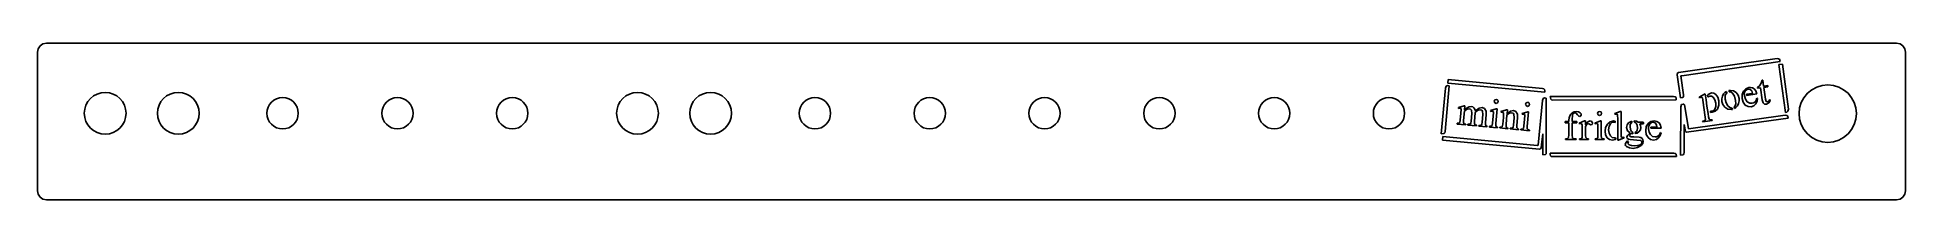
# Model space of a CAD drawing. Extents: x 133 to 702, y 1043 to 1091.
import ezdxf

# ---------------------------------------------------------------- set-up
doc = ezdxf.new("R2010")
doc.units = 0

msp = doc.modelspace()

# ---------------------------------------------------------------- linework, layer by layer
at = {"layer": 'plate'}
for p, q in [((133.59159, 1088.868945), (133.3754, 1087.79281)), ((133.3754, 1087.79281), (133.3754, 1045.68686)), ((134.181866, 1089.745871), (133.59159, 1088.868945)), ((135.05879, 1090.33615), (134.181866, 1089.745871)), ((136.134922, 1090.55234), (135.05879, 1090.33615)), ((698.94088, 1090.55234), (136.134922, 1090.55234)), ((647.606719, 1083.809894), (662.59422, 1085.87713)), ((662.59422, 1085.87713), (662.59426, 1085.87717)), ((662.59426, 1085.87717), (663.025265, 1085.839895)), ((663.025265, 1085.839895), (663.308839, 1085.66643)), ((663.308839, 1085.66643), (663.53477, 1084.94338)), ((700.017017, 1090.33615), (698.94088, 1090.55234)), ((700.89394, 1089.745871), (700.017017, 1090.33615)), ((701.484213, 1088.868945), (700.89394, 1089.745871)), ((701.7004, 1087.79281), (701.484213, 1088.868945)), ((701.7004, 1045.68686), (701.7004, 1087.79281)), ((632.2266, 1080.97665), (632.2276, 1081.38076)), ((633.16763, 1073.8851), (632.2266, 1080.97665)), ((632.2276, 1081.38076), (632.64204, 1081.59367)), ((632.64204, 1081.59367), (647.606719, 1083.809894)), ((633.58259, 1080.66043), (633.3485, 1080.57823)), ((633.3485, 1080.57823), (634.11331, 1074.81837)), ((663.53477, 1084.94338), (633.58259, 1080.66043)), ((663.16787, 1084.06436), (664.21483, 1084.20905)), ((665.15793, 1069.51796), (663.16787, 1084.06436)), ((664.21483, 1084.20905), (666.09637, 1070.45486)), ((664.21483, 1084.20905), (664.21483, 1084.20905)), ((149.522775, 1073.738335), (150.462558, 1074.513728)), ((150.462558, 1074.513728), (151.541197, 1075.099194)), ((151.541197, 1075.099194), (152.733156, 1075.4692)), ((152.733156, 1075.4692), (154.0129, 1075.59821)), ((154.0129, 1075.59821), (155.292644, 1075.4692)), ((154.0129, 1075.59821), (154.0129, 1075.59821)), ((155.292644, 1075.4692), (156.484603, 1075.099194)), ((156.484603, 1075.099194), (157.563242, 1074.513728)), ((157.563242, 1074.513728), (158.503025, 1073.738335)), ((171.747775, 1073.738335), (172.687558, 1074.513728)), ((172.687558, 1074.513728), (173.766197, 1075.099194)), ((173.766197, 1075.099194), (174.958156, 1075.4692)), ((174.958156, 1075.4692), (176.2379, 1075.59821)), ((176.2379, 1075.59821), (177.517644, 1075.4692)), ((176.2379, 1075.59821), (176.2379, 1075.59821)), ((177.517644, 1075.4692), (178.709603, 1075.099194)), ((178.709603, 1075.099194), (179.788242, 1074.513728)), ((179.788242, 1074.513728), (180.728025, 1073.738335)), ((311.447771, 1073.738335), (312.387554, 1074.513728)), ((312.387554, 1074.513728), (313.466193, 1075.099194)), ((313.466193, 1075.099194), (314.658153, 1075.4692)), ((314.658153, 1075.4692), (315.9379, 1075.59821)), ((315.9379, 1075.59821), (317.217647, 1075.4692)), ((315.9379, 1075.59821), (315.9379, 1075.59821)), ((317.217647, 1075.4692), (318.409607, 1075.099194)), ((318.409607, 1075.099194), (319.488246, 1074.513728)), ((319.488246, 1074.513728), (320.428029, 1073.738335)), ((333.672771, 1073.738335), (334.612554, 1074.513728)), ((334.612554, 1074.513728), (335.691193, 1075.099194)), ((335.691193, 1075.099194), (336.883153, 1075.4692)), ((336.883153, 1075.4692), (338.1629, 1075.59821)), ((338.1629, 1075.59821), (339.442647, 1075.4692)), ((338.1629, 1075.59821), (338.1629, 1075.59821)), ((339.442647, 1075.4692), (340.634607, 1075.099194)), ((340.634607, 1075.099194), (341.713246, 1074.513728)), ((341.713246, 1074.513728), (342.653029, 1073.738335)), ((560.45889, 1063.03929), (561.73892, 1076.88909)), ((562.86701, 1077.58827), (561.58699, 1063.73795)), ((561.73892, 1076.88909), (561.88797, 1077.450321)), ((561.88797, 1077.450321), (562.084534, 1077.618457)), ((562.084534, 1077.618457), (562.37557, 1077.66527)), ((562.37557, 1077.66527), (562.86701, 1077.58827)), ((562.37557, 1077.66527), (562.37557, 1077.66527)), ((562.39417, 1078.40424), (562.49187, 1079.45896)), ((591.95309, 1075.64059), (562.39417, 1078.40424)), ((562.49184, 1079.45896), (591.25391, 1076.76972)), ((562.49187, 1079.45896), (562.49184, 1079.45896)), ((591.25391, 1076.76972), (591.634349, 1076.660284)), ((591.634349, 1076.660284), (591.880265, 1076.436748)), ((591.880265, 1076.436748), (591.987798, 1076.097414)), ((591.987798, 1076.097414), (591.95309, 1075.64059)), ((593.60932, 1074.29289), (631.10006, 1074.35229)), ((593.732207, 1073.497202), (593.60932, 1074.29289)), ((631.10006, 1074.35229), (631.598354, 1074.253957)), ((631.598354, 1074.253957), (631.850041, 1074.043885)), ((634.077478, 1074.333803), (633.915626, 1074.054352)), ((634.11331, 1074.81837), (634.077478, 1074.333803)), ((638.9373, 1074.16524), (640.5217, 1075.0856)), ((639.036, 1073.98489), (638.9373, 1074.16524)), ((640.5217, 1075.0856), (640.74805, 1075.11814)), ((640.74805, 1075.11814), (641.0085, 1073.29137)), ((641.41116, 1074.72271), (641.63234, 1074.97076)), ((641.43906, 1074.65861), (641.41116, 1074.72271)), ((641.50006, 1074.47361), (641.43906, 1074.65861)), ((641.55846, 1074.26381), (641.50006, 1074.47361)), ((641.57246, 1074.21371), (641.55846, 1074.26381)), ((641.59726, 1074.23541), (641.57246, 1074.21371)), ((642.14348, 1074.45968), (641.59726, 1074.23541)), ((641.63234, 1074.97076), (642.49069, 1075.39141)), ((642.648903, 1074.413374), (642.14348, 1074.45968)), ((642.49069, 1075.39141), (642.69326, 1075.41051)), ((643.11603, 1074.1243), (642.648903, 1074.413374)), ((642.69315, 1075.41062), (642.69366, 1075.41062)), ((642.69326, 1075.41051), (642.69315, 1075.41062)), ((642.69366, 1075.41062), (642.69418, 1075.41062)), ((642.69418, 1075.41062), (643.358952, 1075.30797)), ((643.358952, 1075.30797), (643.95405, 1074.94399)), ((643.95405, 1074.94399), (644.589129, 1074.10987)), ((645.771977, 1073.618768), (645.94311, 1074.40079)), ((645.94311, 1074.40079), (646.284314, 1075.109682)), ((646.284314, 1075.109682), (646.76993, 1075.63844)), ((646.76993, 1075.63844), (647.17197, 1075.90458)), ((646.84747, 1074.75531), (646.82367, 1073.51663)), ((647.26656, 1075.48447), (646.84747, 1074.75531)), ((647.17194, 1075.90465), (647.17246, 1075.90465)), ((647.17197, 1075.90458), (647.17194, 1075.90465)), ((647.17246, 1075.90465), (647.20966, 1075.78528)), ((647.20966, 1075.78528), (647.28406, 1075.55997)), ((647.30166, 1075.51137), (647.26656, 1075.48447)), ((647.28406, 1075.55997), (647.30166, 1075.51137)), ((647.89332, 1076.16035), (648.00649, 1076.18055)), ((647.89383, 1076.15735), (647.89332, 1076.16035)), ((647.97343, 1075.97493), (647.89383, 1076.15735)), ((648.06853, 1075.78011), (647.97343, 1075.97493)), ((648.00649, 1076.18055), (648.31086, 1076.20895)), ((648.580254, 1075.673935), (648.06853, 1075.78011)), ((648.31086, 1076.20895), (648.44005, 1076.21195)), ((648.44005, 1076.21195), (648.44008, 1076.21161)), ((648.44008, 1076.21161), (648.4406, 1076.21161)), ((648.4406, 1076.21161), (649.34611, 1076.037436)), ((649.03746, 1075.34861), (648.580254, 1075.673935)), ((649.648779, 1074.425836), (649.03746, 1075.34861)), ((649.34611, 1076.037436), (650.13249, 1075.52328)), ((649.99141, 1073.14823), (649.648779, 1074.425836)), ((650.13249, 1075.52328), (650.734596, 1074.72722)), ((650.734596, 1074.72722), (651.03476, 1073.76628)), ((651.93594, 1073.71924), (651.936427, 1074.990989)), ((651.936427, 1074.990989), (652.33902, 1076.00386)), ((652.33902, 1076.00386), (653.067177, 1076.710323)), ((652.68967, 1075.572625), (652.62689, 1074.95792)), ((652.62689, 1074.95792), (652.68939, 1074.49955)), ((652.68939, 1074.49955), (652.991729, 1073.488921)), ((652.92816, 1076.06328), (652.68967, 1075.572625)), ((653.305472, 1076.413896), (652.92816, 1076.06328)), ((653.067177, 1076.710323), (654.03349, 1077.04927)), ((653.24287, 1075.01947), (655.15542, 1075.29284)), ((653.30077, 1074.67479), (653.24287, 1075.01947)), ((656.45096, 1075.1254), (653.30077, 1074.67479)), ((653.76119, 1076.57798), (653.305472, 1076.413896)), ((653.9219, 1076.58888), (653.76119, 1076.57798)), ((654.40249, 1076.47519), (653.9219, 1076.58888)), ((654.03349, 1077.04927), (654.36939, 1077.07567)), ((654.36939, 1077.07567), (654.36944, 1077.07564)), ((654.36944, 1077.07564), (654.36995, 1077.07512)), ((654.36995, 1077.07512), (654.47796, 1077.07412)), ((654.92442, 1076.01476), (654.40249, 1076.47519)), ((654.47796, 1077.07412), (655.087513, 1076.957735)), ((655.15542, 1075.29284), (654.92442, 1076.01476)), ((655.087513, 1076.957735), (655.62931, 1076.65709)), ((655.62931, 1076.65709), (656.172982, 1076.015212)), ((656.172982, 1076.015212), (656.45096, 1075.1254)), ((656.65299, 1077.02806), (657.2576, 1077.56446)), ((656.68089, 1076.83117), (656.65299, 1077.02806)), ((657.54544, 1076.95468), (656.68089, 1076.83117)), ((657.2576, 1077.56446), (657.76558, 1078.398)), ((658.07047, 1073.28204), (657.54544, 1076.95468)), ((657.76558, 1078.398), (658.02862, 1079.28115)), ((658.02862, 1079.28115), (658.21313, 1079.30754)), ((658.21313, 1079.30754), (658.46996, 1077.51282)), ((658.46996, 1077.51282), (659.74585, 1077.69524)), ((659.80525, 1077.27821), (658.52936, 1077.09579)), ((658.52936, 1077.09579), (659.03579, 1073.55389)), ((659.74585, 1077.69524), (659.80525, 1077.27821)), ((670.737802, 1073.978112), (671.828174, 1075.307936)), ((671.828174, 1075.307936), (673.157998, 1076.398308)), ((673.157998, 1076.398308), (674.660795, 1077.200633)), ((674.660795, 1077.200633), (676.290763, 1077.695941)), ((676.290763, 1077.695941), (678.0021, 1077.86526)), ((678.0021, 1077.86526), (679.713437, 1077.695941)), ((678.0021, 1077.86526), (678.0021, 1077.86526)), ((679.713437, 1077.695941), (681.343405, 1077.200633)), ((681.343405, 1077.200633), (682.846202, 1076.398308)), ((682.846202, 1076.398308), (684.176026, 1075.307936)), ((684.176026, 1075.307936), (685.266398, 1073.978112)), ((147.6629, 1069.24821), (147.79191, 1070.527954)), ((147.79191, 1067.968466), (147.6629, 1069.24821)), ((147.79191, 1070.527954), (148.161916, 1071.719913)), ((148.161916, 1071.719913), (148.747382, 1072.798552)), ((148.747382, 1072.798552), (149.522775, 1073.738335)), ((158.503025, 1073.738335), (159.278418, 1072.798552)), ((159.278418, 1072.798552), (159.863884, 1071.719913)), ((159.863884, 1071.719913), (160.23389, 1070.527954)), ((160.23389, 1070.527954), (160.3629, 1069.24821)), ((160.3629, 1069.24821), (160.23389, 1067.968466)), ((169.8879, 1069.24821), (170.01691, 1070.527954)), ((170.01691, 1067.968466), (169.8879, 1069.24821)), ((170.01691, 1070.527954), (170.386916, 1071.719913)), ((170.386916, 1071.719913), (170.972382, 1072.798552)), ((170.972382, 1072.798552), (171.747775, 1073.738335)), ((180.728025, 1073.738335), (181.503418, 1072.798552)), ((181.503418, 1072.798552), (182.088884, 1071.719913)), ((182.088884, 1071.719913), (182.45889, 1070.527954)), ((182.45889, 1070.527954), (182.5879, 1069.24821)), ((182.5879, 1069.24821), (182.45889, 1067.968466)), ((203.2254, 1069.24821), (203.322157, 1070.208018)), ((203.322157, 1068.288402), (203.2254, 1069.24821)), ((203.322157, 1070.208018), (203.599662, 1071.101987)), ((203.599662, 1071.101987), (204.038762, 1071.910966)), ((204.038762, 1071.910966), (204.620306, 1072.615804)), ((204.620306, 1072.615804), (205.325144, 1073.197348)), ((205.325144, 1073.197348), (206.134123, 1073.636448)), ((206.134123, 1073.636448), (207.028092, 1073.913953)), ((207.028092, 1073.913953), (207.9879, 1074.01071)), ((207.9879, 1074.01071), (208.947708, 1073.913953)), ((207.9879, 1074.01071), (207.9879, 1074.01071)), ((208.947708, 1073.913953), (209.841677, 1073.636448)), ((209.841677, 1073.636448), (210.650656, 1073.197348)), ((210.650656, 1073.197348), (211.355494, 1072.615804)), ((211.355494, 1072.615804), (211.937038, 1071.910966)), ((211.937038, 1071.910966), (212.376138, 1071.101987)), ((212.376138, 1071.101987), (212.653643, 1070.208018)), ((212.653643, 1070.208018), (212.7504, 1069.24821)), ((212.7504, 1069.24821), (212.653643, 1068.288402)), ((238.1504, 1069.24821), (238.247157, 1070.208018)), ((238.247157, 1068.288402), (238.1504, 1069.24821)), ((238.247157, 1070.208018), (238.52466, 1071.101987)), ((238.52466, 1071.101987), (238.963759, 1071.910966)), ((238.963759, 1071.910966), (239.545302, 1072.615804)), ((239.545302, 1072.615804), (240.250139, 1073.197348)), ((240.250139, 1073.197348), (241.059118, 1073.636448)), ((241.059118, 1073.636448), (241.953089, 1073.913953)), ((241.953089, 1073.913953), (242.9129, 1074.01071)), ((242.9129, 1074.01071), (243.872711, 1073.913953)), ((242.9129, 1074.01071), (242.9129, 1074.01071)), ((243.872711, 1073.913953), (244.766682, 1073.636448)), ((244.766682, 1073.636448), (245.575661, 1073.197348)), ((245.575661, 1073.197348), (246.280497, 1072.615804)), ((246.280497, 1072.615804), (246.862041, 1071.910966)), ((246.862041, 1071.910966), (247.30114, 1071.101987)), ((247.30114, 1071.101987), (247.578643, 1070.208018)), ((247.578643, 1070.208018), (247.6754, 1069.24821)), ((247.6754, 1069.24821), (247.578643, 1068.288402)), ((273.0754, 1069.24821), (273.172157, 1070.208018)), ((273.172157, 1068.288402), (273.0754, 1069.24821)), ((273.172157, 1070.208018), (273.44966, 1071.101987)), ((273.44966, 1071.101987), (273.888759, 1071.910966)), ((273.888759, 1071.910966), (274.470302, 1072.615804)), ((274.470302, 1072.615804), (275.175139, 1073.197348)), ((275.175139, 1073.197348), (275.984118, 1073.636448)), ((275.984118, 1073.636448), (276.878089, 1073.913953)), ((276.878089, 1073.913953), (277.8379, 1074.01071)), ((277.8379, 1074.01071), (278.797711, 1073.913953)), ((277.8379, 1074.01071), (277.8379, 1074.01071)), ((278.797711, 1073.913953), (279.691682, 1073.636448)), ((279.691682, 1073.636448), (280.500661, 1073.197348)), ((280.500661, 1073.197348), (281.205497, 1072.615804)), ((281.205497, 1072.615804), (281.787041, 1071.910966)), ((281.787041, 1071.910966), (282.22614, 1071.101987)), ((282.22614, 1071.101987), (282.503643, 1070.208018)), ((282.503643, 1070.208018), (282.6004, 1069.24821)), ((282.6004, 1069.24821), (282.503643, 1068.288402)), ((309.5879, 1069.24821), (309.716909, 1070.527954)), ((309.716909, 1067.968466), (309.5879, 1069.24821)), ((309.716909, 1070.527954), (310.086914, 1071.719913)), ((310.086914, 1071.719913), (310.67238, 1072.798552)), ((310.67238, 1072.798552), (311.447771, 1073.738335)), ((320.428029, 1073.738335), (321.20342, 1072.798552)), ((321.20342, 1072.798552), (321.788886, 1071.719913)), ((321.788886, 1071.719913), (322.158891, 1070.527954)), ((322.158891, 1070.527954), (322.2879, 1069.24821)), ((322.2879, 1069.24821), (322.158891, 1067.968466)), ((331.8129, 1069.24821), (331.941909, 1070.527954)), ((331.941909, 1067.968466), (331.8129, 1069.24821)), ((331.941909, 1070.527954), (332.311914, 1071.719913)), ((332.311914, 1071.719913), (332.89738, 1072.798552)), ((332.89738, 1072.798552), (333.672771, 1073.738335)), ((342.653029, 1073.738335), (343.42842, 1072.798552)), ((343.42842, 1072.798552), (344.013886, 1071.719913)), ((344.013886, 1071.719913), (344.383891, 1070.527954)), ((344.383891, 1070.527954), (344.5129, 1069.24821)), ((344.5129, 1069.24821), (344.383891, 1067.968466)), ((365.1504, 1069.24821), (365.247157, 1070.208018)), ((365.247157, 1068.288402), (365.1504, 1069.24821)), ((365.247157, 1070.208018), (365.52466, 1071.101987)), ((365.52466, 1071.101987), (365.963759, 1071.910966)), ((365.963759, 1071.910966), (366.545302, 1072.615804)), ((366.545302, 1072.615804), (367.250139, 1073.197348)), ((367.250139, 1073.197348), (368.059118, 1073.636448)), ((368.059118, 1073.636448), (368.953089, 1073.913953)), ((368.953089, 1073.913953), (369.9129, 1074.01071)), ((369.9129, 1074.01071), (370.872711, 1073.913953)), ((369.9129, 1074.01071), (369.9129, 1074.01071)), ((370.872711, 1073.913953), (371.766682, 1073.636448)), ((371.766682, 1073.636448), (372.575661, 1073.197348)), ((372.575661, 1073.197348), (373.280497, 1072.615804)), ((373.280497, 1072.615804), (373.862041, 1071.910966)), ((373.862041, 1071.910966), (374.30114, 1071.101987)), ((374.30114, 1071.101987), (374.578643, 1070.208018)), ((374.578643, 1070.208018), (374.6754, 1069.24821)), ((374.6754, 1069.24821), (374.578643, 1068.288402)), ((400.0754, 1069.24821), (400.172157, 1070.208018)), ((400.172157, 1068.288402), (400.0754, 1069.24821)), ((400.172157, 1070.208018), (400.44966, 1071.101987)), ((400.44966, 1071.101987), (400.888759, 1071.910966)), ((400.888759, 1071.910966), (401.470302, 1072.615804)), ((401.470302, 1072.615804), (402.175139, 1073.197348)), ((402.175139, 1073.197348), (402.984118, 1073.636448)), ((402.984118, 1073.636448), (403.878089, 1073.913953)), ((403.878089, 1073.913953), (404.8379, 1074.01071)), ((404.8379, 1074.01071), (405.797711, 1073.913953)), ((404.8379, 1074.01071), (404.8379, 1074.01071)), ((405.797711, 1073.913953), (406.691682, 1073.636448)), ((406.691682, 1073.636448), (407.500661, 1073.197348)), ((407.500661, 1073.197348), (408.205497, 1072.615804)), ((408.205497, 1072.615804), (408.787041, 1071.910966)), ((408.787041, 1071.910966), (409.22614, 1071.101987)), ((409.22614, 1071.101987), (409.503643, 1070.208018)), ((409.503643, 1070.208018), (409.6004, 1069.24821)), ((409.6004, 1069.24821), (409.503643, 1068.288402)), ((435.0004, 1069.24821), (435.097157, 1070.208018)), ((435.097157, 1068.288402), (435.0004, 1069.24821)), ((435.097157, 1070.208018), (435.37466, 1071.101987)), ((435.37466, 1071.101987), (435.813759, 1071.910966)), ((435.813759, 1071.910966), (436.395302, 1072.615804)), ((436.395302, 1072.615804), (437.100139, 1073.197348)), ((437.100139, 1073.197348), (437.909118, 1073.636448)), ((437.909118, 1073.636448), (438.803089, 1073.913953)), ((438.803089, 1073.913953), (439.7629, 1074.01071)), ((439.7629, 1074.01071), (440.722711, 1073.913953)), ((439.7629, 1074.01071), (439.7629, 1074.01071)), ((440.722711, 1073.913953), (441.616682, 1073.636448)), ((441.616682, 1073.636448), (442.425661, 1073.197348)), ((442.425661, 1073.197348), (443.130497, 1072.615804)), ((443.130497, 1072.615804), (443.712041, 1071.910966)), ((443.712041, 1071.910966), (444.15114, 1071.101987)), ((444.15114, 1071.101987), (444.428643, 1070.208018)), ((444.428643, 1070.208018), (444.5254, 1069.24821)), ((444.5254, 1069.24821), (444.428643, 1068.288402)), ((469.9254, 1069.24821), (470.022157, 1070.208018)), ((470.022157, 1068.288402), (469.9254, 1069.24821)), ((470.022157, 1070.208018), (470.29966, 1071.101987)), ((470.29966, 1071.101987), (470.738759, 1071.910966)), ((470.738759, 1071.910966), (471.320302, 1072.615804)), ((471.320302, 1072.615804), (472.025139, 1073.197348)), ((472.025139, 1073.197348), (472.834118, 1073.636448)), ((472.834118, 1073.636448), (473.728089, 1073.913953)), ((473.728089, 1073.913953), (474.6879, 1074.01071)), ((474.6879, 1074.01071), (475.647711, 1073.913953)), ((474.6879, 1074.01071), (474.6879, 1074.01071)), ((475.647711, 1073.913953), (476.541682, 1073.636448)), ((476.541682, 1073.636448), (477.350661, 1073.197348)), ((477.350661, 1073.197348), (478.055497, 1072.615804)), ((478.055497, 1072.615804), (478.637041, 1071.910966)), ((478.637041, 1071.910966), (479.07614, 1071.101987)), ((479.07614, 1071.101987), (479.353643, 1070.208018)), ((479.353643, 1070.208018), (479.4504, 1069.24821)), ((479.4504, 1069.24821), (479.353643, 1068.288402)), ((504.8504, 1069.24821), (504.947157, 1070.208018)), ((504.947157, 1068.288402), (504.8504, 1069.24821)), ((504.947157, 1070.208018), (505.22466, 1071.101987)), ((505.22466, 1071.101987), (505.663759, 1071.910966)), ((505.663759, 1071.910966), (506.245302, 1072.615804)), ((506.245302, 1072.615804), (506.950139, 1073.197348)), ((506.950139, 1073.197348), (507.759118, 1073.636448)), ((507.759118, 1073.636448), (508.653089, 1073.913953)), ((508.653089, 1073.913953), (509.6129, 1074.01071)), ((509.6129, 1074.01071), (510.572711, 1073.913953)), ((509.6129, 1074.01071), (509.6129, 1074.01071)), ((510.572711, 1073.913953), (511.466682, 1073.636448)), ((511.466682, 1073.636448), (512.275661, 1073.197348)), ((512.275661, 1073.197348), (512.980497, 1072.615804)), ((512.980497, 1072.615804), (513.562041, 1071.910966)), ((513.562041, 1071.910966), (514.00114, 1071.101987)), ((514.00114, 1071.101987), (514.278643, 1070.208018)), ((514.278643, 1070.208018), (514.3754, 1069.24821)), ((514.3754, 1069.24821), (514.278643, 1068.288402)), ((539.7754, 1069.24821), (539.872157, 1070.208018)), ((539.872157, 1068.288402), (539.7754, 1069.24821)), ((539.872157, 1070.208018), (540.14966, 1071.101987)), ((540.14966, 1071.101987), (540.588759, 1071.910966)), ((540.588759, 1071.910966), (541.170302, 1072.615804)), ((541.170302, 1072.615804), (541.875139, 1073.197348)), ((541.875139, 1073.197348), (542.684118, 1073.636448)), ((542.684118, 1073.636448), (543.578089, 1073.913953)), ((543.578089, 1073.913953), (544.5379, 1074.01071)), ((544.5379, 1074.01071), (545.497711, 1073.913953)), ((544.5379, 1074.01071), (544.5379, 1074.01071)), ((545.497711, 1073.913953), (546.391682, 1073.636448)), ((546.391682, 1073.636448), (547.200661, 1073.197348)), ((547.200661, 1073.197348), (547.905497, 1072.615804)), ((547.905497, 1072.615804), (548.487041, 1071.910966)), ((548.487041, 1071.910966), (548.92614, 1071.101987)), ((548.92614, 1071.101987), (549.203643, 1070.208018)), ((549.203643, 1070.208018), (549.3004, 1069.24821)), ((549.3004, 1069.24821), (549.203643, 1068.288402)), ((565.65085, 1070.96686), (567.36803, 1071.48373)), ((565.72065, 1070.74258), (565.65085, 1070.96686)), ((566.13097, 1070.79478), (565.72065, 1070.74258)), ((566.36971, 1070.69401), (566.13097, 1070.79478)), ((566.22449, 1067.13815), (566.42086, 1069.23725)), ((566.47616, 1070.41134), (566.36971, 1070.69401)), ((566.42086, 1069.23725), (566.47616, 1070.41134)), ((567.48973, 1069.99022), (567.21429, 1067.04569)), ((567.36803, 1071.48373), (567.62589, 1071.45943)), ((568.31242, 1070.51215), (567.48973, 1069.99022)), ((567.62589, 1071.45943), (567.51686, 1070.29)), ((567.51686, 1070.29), (568.28942, 1070.91373)), ((568.28942, 1070.91373), (568.90385, 1071.21294)), ((568.97078, 1070.62584), (568.31242, 1070.51215)), ((568.90385, 1071.21294), (569.53327, 1071.28114)), ((569.383108, 1070.490541), (568.97078, 1070.62584)), ((569.67254, 1070.17315), (569.383108, 1070.490541)), ((569.53327, 1071.28114), (570.006214, 1071.161259)), ((569.55885, 1066.82658), (569.78003, 1069.18923)), ((569.78003, 1069.18923), (569.67254, 1070.17315)), ((570.006214, 1071.161259), (570.39317, 1070.89821)), ((570.39317, 1070.89821), (570.669202, 1070.501821)), ((570.7932, 1069.3546), (570.54826, 1066.73358)), ((570.669202, 1070.501821), (570.80968, 1069.98199)), ((570.8051, 1069.6135), (570.7932, 1069.3546)), ((570.8237, 1069.6786), (570.8051, 1069.6135)), ((570.80968, 1069.98199), (571.94088, 1070.82587)), ((571.65208, 1070.19382), (570.8237, 1069.6786)), ((572.30888, 1070.29562), (571.65208, 1070.19382)), ((571.94088, 1070.82587), (572.83798, 1070.97211)), ((572.745145, 1070.158126), (572.30888, 1070.29562)), ((573.02253, 1069.8419), (572.745145, 1070.158126)), ((572.83798, 1070.97211), (573.59039, 1070.67187)), ((572.87527, 1066.51601), (573.09593, 1068.87917)), ((573.09593, 1068.87917), (573.02253, 1069.8419)), ((573.59039, 1070.67187), (574.06168, 1069.89001)), ((574.09168, 1068.7862), (573.8705, 1066.42303)), ((574.06168, 1069.89001), (574.09168, 1068.7862)), ((575.46137, 1070.04919), (577.17932, 1070.56596)), ((575.52547, 1069.82543), (575.46137, 1070.04919)), ((575.94147, 1069.87713), (575.52547, 1069.82543)), ((576.18021, 1069.77636), (575.94147, 1069.87713)), ((576.2877, 1069.49989), (576.18021, 1069.77636)), ((576.2329, 1068.33769), (576.2877, 1069.49989)), ((576.54628, 1072.91207), (576.7597, 1073.32186)), ((576.68581, 1072.46352), (576.54628, 1072.91207)), ((577.10077, 1072.24338), (576.68581, 1072.46352)), ((576.7597, 1073.32186), (577.21446, 1073.46036)), ((577.44338, 1070.54166), (577.03101, 1066.12746)), ((577.54312, 1072.38342), (577.10077, 1072.24338)), ((577.17932, 1070.56596), (577.44338, 1070.54166)), ((577.21446, 1073.46036), (577.62373, 1073.24073)), ((577.21446, 1073.46036), (577.21446, 1073.46036)), ((577.76378, 1072.79838), (577.54312, 1072.38342)), ((577.62373, 1073.24073), (577.76378, 1072.79838)), ((578.58594, 1069.75715), (580.30367, 1070.27399)), ((578.65574, 1069.53235), (578.58594, 1069.75715)), ((579.06605, 1069.58505), (578.65574, 1069.53235)), ((579.30428, 1069.48377), (579.06605, 1069.58505)), ((579.41487, 1069.17733), (579.30428, 1069.48377)), ((579.35027, 1067.96758), (579.41487, 1069.17733)), ((580.42048, 1068.73244), (580.1497, 1065.83598)), ((580.30367, 1070.27399), (580.56154, 1070.24969)), ((581.18419, 1069.250724), (580.42048, 1068.73244)), ((580.56154, 1070.24969), (580.45354, 1069.08645)), ((580.45354, 1069.08645), (581.478106, 1069.870784)), ((581.91445, 1069.37891), (581.18419, 1069.250724)), ((581.478106, 1069.870784), (582.40329, 1070.07761)), ((582.300743, 1069.256781), (581.91445, 1069.37891)), ((582.53612, 1068.97635), (582.300743, 1069.256781)), ((582.40329, 1070.07761), (583.1557, 1069.77737)), ((582.63272, 1067.87203), (582.53612, 1068.97635)), ((583.1557, 1069.77737), (583.60218, 1068.99137)), ((583.60218, 1068.99137), (583.63058, 1067.87567)), ((585.0148, 1069.15564), (586.73274, 1069.67242)), ((585.0789, 1068.93188), (585.0148, 1069.15564)), ((585.49489, 1068.98408), (585.0789, 1068.93188)), ((585.73364, 1068.8828), (585.49489, 1068.98408)), ((585.84061, 1068.60685), (585.73364, 1068.8828)), ((585.78631, 1067.44413), (585.84061, 1068.60685)), ((586.0997, 1072.01858), (586.31313, 1072.42838)), ((586.23923, 1071.57003), (586.0997, 1072.01858)), ((586.65419, 1071.34989), (586.23923, 1071.57003)), ((586.31313, 1072.42838), (586.76788, 1072.56739)), ((586.99681, 1069.64812), (586.58443, 1065.23391)), ((587.09654, 1071.48993), (586.65419, 1071.34989)), ((586.73274, 1069.67242), (586.99681, 1069.64812)), ((586.76788, 1072.56739), (587.17664, 1072.34725)), ((586.76788, 1072.56739), (586.76788, 1072.56739)), ((587.31668, 1071.9049), (587.09654, 1071.48993)), ((587.17664, 1072.34725), (587.31668, 1071.9049)), ((589.9026, 1059.50569), (591.22448, 1073.11623)), ((591.22448, 1073.11623), (591.390539, 1073.735535)), ((591.390539, 1073.735535), (591.8229, 1073.88621)), ((591.8229, 1073.88621), (591.8622, 1073.89321)), ((591.86214, 1073.8934), (591.86314, 1073.8934)), ((591.8622, 1073.89321), (591.86214, 1073.8934)), ((591.86314, 1073.8934), (592.35923, 1073.8614)), ((592.35923, 1073.8614), (592.36823, 1057.38592)), ((593.994745, 1073.296857), (593.732207, 1073.497202)), ((594.40927, 1073.23559), (593.994745, 1073.296857)), ((631.90001, 1073.29499), (594.40927, 1073.23559)), ((599.301117, 1067.862869), (599.49993, 1068.49829)), ((599.49993, 1068.49829), (599.83425, 1069.014959)), ((599.83425, 1069.014959), (600.30711, 1069.4202)), ((600.31331, 1068.73342), (600.22911, 1067.13714)), ((600.30711, 1069.4202), (600.888418, 1069.686551)), ((600.59029, 1069.19127), (600.31331, 1068.73342)), ((601.06003, 1069.34165), (600.59029, 1069.19127)), ((600.888418, 1069.686551), (601.53598, 1069.77522)), ((601.47551, 1069.22745), (601.06003, 1069.34165)), ((601.8853, 1068.78148), (601.47551, 1069.22745)), ((601.53597, 1069.77525), (602.142664, 1069.673008)), ((601.53598, 1069.77522), (601.53597, 1069.77525)), ((602.25892, 1068.35412), (601.8853, 1068.78148)), ((602.142664, 1069.673008), (602.69817, 1069.36597)), ((602.69817, 1069.36597), (602.960177, 1069.078423)), ((603.04751, 1068.75774), (602.89093, 1068.41409)), ((602.960177, 1069.078423), (603.04751, 1068.75774)), ((607.99242, 1069.2172), (608.16709, 1069.64509)), ((608.17329, 1068.78364), (607.99242, 1069.2172)), ((608.16709, 1069.64509), (608.60686, 1069.82595)), ((608.60686, 1068.60329), (608.17329, 1068.78364)), ((608.60686, 1069.82595), (609.03474, 1069.64509)), ((608.60686, 1069.82595), (608.60686, 1069.82595)), ((609.03474, 1068.78364), (608.60686, 1068.60329)), ((609.03474, 1069.64509), (609.21509, 1069.2172)), ((609.21509, 1069.2172), (609.03474, 1068.78364)), ((613.20086, 1069.13048), (614.84575, 1069.80525)), ((613.27886, 1068.91964), (613.20086, 1069.13048)), ((613.69434, 1069.01624), (613.27886, 1068.91964)), ((613.93515, 1068.93764), (613.69434, 1069.01624)), ((614.07416, 1068.64257), (613.93515, 1068.93764)), ((614.12226, 1067.48036), (614.07416, 1068.64257)), ((614.84575, 1069.80525), (615.11499, 1069.80525)), ((615.11499, 1069.80525), (615.11499, 1063.42631)), ((631.850041, 1074.043885), (631.90001, 1073.29499)), ((633.915626, 1074.054352), (633.16763, 1073.8851)), ((633.21678, 1056.51204), (633.33874, 1071.19641)), ((633.33874, 1071.19641), (633.506691, 1071.87526)), ((633.506691, 1071.87526), (634.01725, 1072.016)), ((634.01719, 1072.016), (634.261336, 1071.97841)), ((634.01725, 1072.016), (634.01719, 1072.016)), ((634.261336, 1071.97841), (634.42647, 1071.83048)), ((634.42647, 1071.83048), (635.62123, 1064.65883)), ((635.68173, 1064.4976), (665.05151, 1068.69941)), ((639.38791, 1074.12029), (639.036, 1073.98489)), ((639.67833, 1074.08879), (639.38791, 1074.12029)), ((639.86385, 1073.89603), (639.67833, 1074.08879)), ((640.00803, 1073.22941), (639.86385, 1073.89603)), ((640.747, 1068.0659), (640.00803, 1073.22941)), ((641.0085, 1073.29137), (641.27153, 1071.45118)), ((641.27153, 1071.45118), (641.59916, 1069.16656)), ((641.59916, 1069.16656), (641.74178, 1068.17127)), ((642.38119, 1069.88904), (642.80287, 1069.89304)), ((642.38819, 1069.6167), (642.38119, 1069.88904)), ((642.38619, 1069.51542), (642.38819, 1069.6167)), ((642.87143, 1069.53812), (642.38619, 1069.51542)), ((642.80287, 1069.89304), (643.32573, 1070.086676)), ((643.771472, 1069.860111), (642.87143, 1069.53812)), ((643.644599, 1073.364794), (643.11603, 1074.1243)), ((643.32573, 1070.086676), (643.70204, 1070.49662)), ((643.94027, 1072.27687), (643.644599, 1073.364794)), ((643.70204, 1070.49662), (643.959609, 1071.28029)), ((644.44446, 1070.53599), (643.771472, 1069.860111)), ((643.959609, 1071.28029), (643.94027, 1072.27687)), ((644.903157, 1071.669294), (644.44446, 1070.53599)), ((644.589129, 1074.10987), (644.92144, 1072.98907)), ((644.92144, 1072.98907), (644.903157, 1071.669294)), ((645.78653, 1072.85722), (645.771977, 1073.618768)), ((646.080294, 1071.898324), (645.78653, 1072.85722)), ((646.66658, 1071.08471), (646.080294, 1071.898324)), ((647.626416, 1070.468976), (646.66658, 1071.08471)), ((646.82367, 1073.51663), (647.100296, 1072.423033)), ((647.100296, 1072.423033), (647.589, 1071.52709)), ((647.589, 1071.52709), (648.195511, 1070.977226)), ((648.76929, 1070.3814), (647.626416, 1070.468976)), ((648.195511, 1070.977226), (648.87988, 1070.83204)), ((649.04628, 1070.4362), (648.76929, 1070.3814)), ((648.87988, 1070.83204), (648.94708, 1070.66719)), ((648.94708, 1070.66719), (649.04628, 1070.4362)), ((649.5134, 1071.06412), (649.85033, 1071.45479)), ((649.67257, 1070.67758), (649.5134, 1071.06412)), ((650.08546, 1070.95922), (649.67257, 1070.67758)), ((649.85033, 1071.45479), (650.039314, 1072.143523)), ((650.039314, 1072.143523), (649.99141, 1073.14823)), ((650.570644, 1071.512273), (650.08546, 1070.95922)), ((650.89523, 1072.23097), (650.570644, 1071.512273)), ((651.052306, 1073.015676), (650.89523, 1072.23097)), ((651.03476, 1073.76628), (651.052306, 1073.015676)), ((652.276655, 1072.581525), (651.93594, 1073.71924)), ((652.92865, 1071.75605), (652.276655, 1072.581525)), ((653.78402, 1071.294261), (652.92865, 1071.75605)), ((652.991729, 1073.488921), (653.53895, 1072.76219)), ((653.53895, 1072.76219), (654.261591, 1072.336095)), ((654.72492, 1071.23412), (653.78402, 1071.294261)), ((654.261591, 1072.336095), (655.03911, 1072.27075)), ((655.531491, 1071.519876), (654.72492, 1071.23412)), ((655.03911, 1072.27075), (655.529492, 1072.415487)), ((655.529492, 1072.415487), (655.92743, 1072.69605)), ((656.13827, 1072.11779), (655.531491, 1071.519876)), ((655.92743, 1072.69605), (656.236634, 1073.150879)), ((656.519571, 1072.896435), (656.13827, 1072.11779)), ((656.236634, 1073.150879), (656.4504, 1073.80502)), ((656.4504, 1073.80502), (656.65245, 1073.71252)), ((656.65245, 1073.71252), (656.519571, 1072.896435)), ((658.3211, 1072.42317), (658.07047, 1073.28204)), ((658.77121, 1072.04335), (658.3211, 1072.42317)), ((659.32931, 1071.97105), (658.77121, 1072.04335)), ((659.03579, 1073.55389), (659.28694, 1072.85936)), ((659.28694, 1072.85936), (659.70707, 1072.7312)), ((660.07449, 1072.37568), (659.32931, 1071.97105)), ((659.70707, 1072.7312), (660.0719, 1072.90483)), ((660.0719, 1072.90483), (660.306, 1073.30946)), ((660.359983, 1072.794004), (660.07449, 1072.37568)), ((660.306, 1073.30946), (660.53854, 1073.34306)), ((660.53854, 1073.34306), (660.359983, 1072.794004)), ((665.05151, 1068.69941), (665.66782, 1068.524819)), ((665.609798, 1069.615572), (665.15793, 1069.51796)), ((665.914096, 1069.843786), (665.609798, 1069.615572)), ((665.66782, 1068.524819), (665.894354, 1068.218792)), ((666.09637, 1070.45486), (665.914096, 1069.843786)), ((669.27085, 1069.13401), (669.440169, 1070.845347)), ((669.440169, 1067.422673), (669.27085, 1069.13401)), ((669.440169, 1070.845347), (669.935477, 1072.475315)), ((669.935477, 1072.475315), (670.737802, 1073.978112)), ((685.266398, 1073.978112), (686.068723, 1072.475315)), ((686.068723, 1072.475315), (686.564031, 1070.845347)), ((686.564031, 1070.845347), (686.73335, 1069.13401)), ((686.73335, 1069.13401), (686.564031, 1067.422673)), ((148.161916, 1066.776507), (147.79191, 1067.968466)), ((148.747382, 1065.697868), (148.161916, 1066.776507)), ((149.522775, 1064.758085), (148.747382, 1065.697868)), ((150.462558, 1063.982692), (149.522775, 1064.758085)), ((151.541197, 1063.397226), (150.462558, 1063.982692)), ((152.733156, 1063.02722), (151.541197, 1063.397226)), ((154.0129, 1062.89821), (152.733156, 1063.02722)), ((155.292644, 1063.02722), (154.0129, 1062.89821)), ((156.484603, 1063.397226), (155.292644, 1063.02722)), ((157.563242, 1063.982692), (156.484603, 1063.397226)), ((158.503025, 1064.758085), (157.563242, 1063.982692)), ((159.278418, 1065.697868), (158.503025, 1064.758085)), ((159.863884, 1066.776507), (159.278418, 1065.697868)), ((160.23389, 1067.968466), (159.863884, 1066.776507)), ((170.386916, 1066.776507), (170.01691, 1067.968466)), ((170.972382, 1065.697868), (170.386916, 1066.776507)), ((171.747775, 1064.758085), (170.972382, 1065.697868)), ((172.687558, 1063.982692), (171.747775, 1064.758085)), ((173.766197, 1063.397226), (172.687558, 1063.982692)), ((174.958156, 1063.02722), (173.766197, 1063.397226)), ((176.2379, 1062.89821), (174.958156, 1063.02722)), ((177.517644, 1063.02722), (176.2379, 1062.89821)), ((178.709603, 1063.397226), (177.517644, 1063.02722)), ((179.788242, 1063.982692), (178.709603, 1063.397226)), ((180.728025, 1064.758085), (179.788242, 1063.982692)), ((181.503418, 1065.697868), (180.728025, 1064.758085)), ((182.088884, 1066.776507), (181.503418, 1065.697868)), ((182.45889, 1067.968466), (182.088884, 1066.776507)), ((203.599662, 1067.394433), (203.322157, 1068.288402)), ((204.038762, 1066.585454), (203.599662, 1067.394433)), ((204.620306, 1065.880616), (204.038762, 1066.585454)), ((205.325144, 1065.299072), (204.620306, 1065.880616)), ((206.134123, 1064.859972), (205.325144, 1065.299072)), ((207.028092, 1064.582467), (206.134123, 1064.859972)), ((207.9879, 1064.48571), (207.028092, 1064.582467)), ((208.947708, 1064.582467), (207.9879, 1064.48571)), ((209.841677, 1064.859972), (208.947708, 1064.582467)), ((210.650656, 1065.299072), (209.841677, 1064.859972)), ((211.355494, 1065.880616), (210.650656, 1065.299072)), ((211.937038, 1066.585454), (211.355494, 1065.880616)), ((212.376138, 1067.394433), (211.937038, 1066.585454)), ((212.653643, 1068.288402), (212.376138, 1067.394433)), ((238.52466, 1067.394433), (238.247157, 1068.288402)), ((238.963759, 1066.585454), (238.52466, 1067.394433)), ((239.545302, 1065.880616), (238.963759, 1066.585454)), ((240.250139, 1065.299072), (239.545302, 1065.880616)), ((241.059118, 1064.859972), (240.250139, 1065.299072)), ((241.953089, 1064.582467), (241.059118, 1064.859972)), ((242.9129, 1064.48571), (241.953089, 1064.582467)), ((243.872711, 1064.582467), (242.9129, 1064.48571)), ((244.766682, 1064.859972), (243.872711, 1064.582467)), ((245.575661, 1065.299072), (244.766682, 1064.859972)), ((246.280497, 1065.880616), (245.575661, 1065.299072)), ((246.862041, 1066.585454), (246.280497, 1065.880616)), ((247.30114, 1067.394433), (246.862041, 1066.585454)), ((247.578643, 1068.288402), (247.30114, 1067.394433)), ((273.44966, 1067.394433), (273.172157, 1068.288402)), ((273.888759, 1066.585454), (273.44966, 1067.394433)), ((274.470302, 1065.880616), (273.888759, 1066.585454)), ((275.175139, 1065.299072), (274.470302, 1065.880616)), ((275.984118, 1064.859972), (275.175139, 1065.299072)), ((276.878089, 1064.582467), (275.984118, 1064.859972)), ((277.8379, 1064.48571), (276.878089, 1064.582467)), ((278.797711, 1064.582467), (277.8379, 1064.48571)), ((279.691682, 1064.859972), (278.797711, 1064.582467)), ((280.500661, 1065.299072), (279.691682, 1064.859972)), ((281.205497, 1065.880616), (280.500661, 1065.299072)), ((281.787041, 1066.585454), (281.205497, 1065.880616)), ((282.22614, 1067.394433), (281.787041, 1066.585454)), ((282.503643, 1068.288402), (282.22614, 1067.394433)), ((310.086914, 1066.776507), (309.716909, 1067.968466)), ((310.67238, 1065.697868), (310.086914, 1066.776507)), ((311.447771, 1064.758085), (310.67238, 1065.697868)), ((312.387554, 1063.982692), (311.447771, 1064.758085)), ((313.466193, 1063.397226), (312.387554, 1063.982692)), ((314.658153, 1063.02722), (313.466193, 1063.397226)), ((315.9379, 1062.89821), (314.658153, 1063.02722)), ((317.217647, 1063.02722), (315.9379, 1062.89821)), ((318.409607, 1063.397226), (317.217647, 1063.02722)), ((319.488246, 1063.982692), (318.409607, 1063.397226)), ((320.428029, 1064.758085), (319.488246, 1063.982692)), ((321.20342, 1065.697868), (320.428029, 1064.758085)), ((321.788886, 1066.776507), (321.20342, 1065.697868)), ((322.158891, 1067.968466), (321.788886, 1066.776507)), ((332.311914, 1066.776507), (331.941909, 1067.968466)), ((332.89738, 1065.697868), (332.311914, 1066.776507)), ((333.672771, 1064.758085), (332.89738, 1065.697868)), ((334.612554, 1063.982692), (333.672771, 1064.758085)), ((335.691193, 1063.397226), (334.612554, 1063.982692)), ((336.883153, 1063.02722), (335.691193, 1063.397226)), ((338.1629, 1062.89821), (336.883153, 1063.02722)), ((339.442647, 1063.02722), (338.1629, 1062.89821)), ((340.634607, 1063.397226), (339.442647, 1063.02722)), ((341.713246, 1063.982692), (340.634607, 1063.397226)), ((342.653029, 1064.758085), (341.713246, 1063.982692)), ((343.42842, 1065.697868), (342.653029, 1064.758085)), ((344.013886, 1066.776507), (343.42842, 1065.697868)), ((344.383891, 1067.968466), (344.013886, 1066.776507)), ((365.52466, 1067.394433), (365.247157, 1068.288402)), ((365.963759, 1066.585454), (365.52466, 1067.394433)), ((366.545302, 1065.880616), (365.963759, 1066.585454)), ((367.250139, 1065.299072), (366.545302, 1065.880616)), ((368.059118, 1064.859972), (367.250139, 1065.299072)), ((368.953089, 1064.582467), (368.059118, 1064.859972)), ((369.9129, 1064.48571), (368.953089, 1064.582467)), ((370.872711, 1064.582467), (369.9129, 1064.48571)), ((371.766682, 1064.859972), (370.872711, 1064.582467)), ((372.575661, 1065.299072), (371.766682, 1064.859972)), ((373.280497, 1065.880616), (372.575661, 1065.299072)), ((373.862041, 1066.585454), (373.280497, 1065.880616)), ((374.30114, 1067.394433), (373.862041, 1066.585454)), ((374.578643, 1068.288402), (374.30114, 1067.394433)), ((400.44966, 1067.394433), (400.172157, 1068.288402)), ((400.888759, 1066.585454), (400.44966, 1067.394433)), ((401.470302, 1065.880616), (400.888759, 1066.585454)), ((402.175139, 1065.299072), (401.470302, 1065.880616)), ((402.984118, 1064.859972), (402.175139, 1065.299072)), ((403.878089, 1064.582467), (402.984118, 1064.859972)), ((404.8379, 1064.48571), (403.878089, 1064.582467)), ((405.797711, 1064.582467), (404.8379, 1064.48571)), ((406.691682, 1064.859972), (405.797711, 1064.582467)), ((407.500661, 1065.299072), (406.691682, 1064.859972)), ((408.205497, 1065.880616), (407.500661, 1065.299072)), ((408.787041, 1066.585454), (408.205497, 1065.880616)), ((409.22614, 1067.394433), (408.787041, 1066.585454)), ((409.503643, 1068.288402), (409.22614, 1067.394433)), ((435.37466, 1067.394433), (435.097157, 1068.288402)), ((435.813759, 1066.585454), (435.37466, 1067.394433)), ((436.395302, 1065.880616), (435.813759, 1066.585454)), ((437.100139, 1065.299072), (436.395302, 1065.880616)), ((437.909118, 1064.859972), (437.100139, 1065.299072)), ((438.803089, 1064.582467), (437.909118, 1064.859972)), ((439.7629, 1064.48571), (438.803089, 1064.582467)), ((440.722711, 1064.582467), (439.7629, 1064.48571)), ((441.616682, 1064.859972), (440.722711, 1064.582467)), ((442.425661, 1065.299072), (441.616682, 1064.859972)), ((443.130497, 1065.880616), (442.425661, 1065.299072)), ((443.712041, 1066.585454), (443.130497, 1065.880616)), ((444.15114, 1067.394433), (443.712041, 1066.585454)), ((444.428643, 1068.288402), (444.15114, 1067.394433)), ((470.29966, 1067.394433), (470.022157, 1068.288402)), ((470.738759, 1066.585454), (470.29966, 1067.394433)), ((471.320302, 1065.880616), (470.738759, 1066.585454)), ((472.025139, 1065.299072), (471.320302, 1065.880616)), ((472.834118, 1064.859972), (472.025139, 1065.299072)), ((473.728089, 1064.582467), (472.834118, 1064.859972)), ((474.6879, 1064.48571), (473.728089, 1064.582467)), ((475.647711, 1064.582467), (474.6879, 1064.48571)), ((476.541682, 1064.859972), (475.647711, 1064.582467)), ((477.350661, 1065.299072), (476.541682, 1064.859972)), ((478.055497, 1065.880616), (477.350661, 1065.299072)), ((478.637041, 1066.585454), (478.055497, 1065.880616)), ((479.07614, 1067.394433), (478.637041, 1066.585454)), ((479.353643, 1068.288402), (479.07614, 1067.394433)), ((505.22466, 1067.394433), (504.947157, 1068.288402)), ((505.663759, 1066.585454), (505.22466, 1067.394433)), ((506.245302, 1065.880616), (505.663759, 1066.585454)), ((506.950139, 1065.299072), (506.245302, 1065.880616)), ((507.759118, 1064.859972), (506.950139, 1065.299072)), ((508.653089, 1064.582467), (507.759118, 1064.859972)), ((509.6129, 1064.48571), (508.653089, 1064.582467)), ((510.572711, 1064.582467), (509.6129, 1064.48571)), ((511.466682, 1064.859972), (510.572711, 1064.582467)), ((512.275661, 1065.299072), (511.466682, 1064.859972)), ((512.980497, 1065.880616), (512.275661, 1065.299072)), ((513.562041, 1066.585454), (512.980497, 1065.880616)), ((514.00114, 1067.394433), (513.562041, 1066.585454)), ((514.278643, 1068.288402), (514.00114, 1067.394433)), ((540.14966, 1067.394433), (539.872157, 1068.288402)), ((540.588759, 1066.585454), (540.14966, 1067.394433)), ((541.170302, 1065.880616), (540.588759, 1066.585454)), ((541.875139, 1065.299072), (541.170302, 1065.880616)), ((542.684118, 1064.859972), (541.875139, 1065.299072)), ((543.578089, 1064.582467), (542.684118, 1064.859972)), ((544.5379, 1064.48571), (543.578089, 1064.582467)), ((545.497711, 1064.582467), (544.5379, 1064.48571)), ((546.391682, 1064.859972), (545.497711, 1064.582467)), ((547.200661, 1065.299072), (546.391682, 1064.859972)), ((547.905497, 1065.880616), (547.200661, 1065.299072)), ((548.487041, 1066.585454), (547.905497, 1065.880616)), ((548.92614, 1067.394433), (548.487041, 1066.585454)), ((549.203643, 1068.288402), (548.92614, 1067.394433)), ((561.266641, 1063.056201), (560.45889, 1063.03929)), ((561.491312, 1063.294984), (561.266641, 1063.056201)), ((561.58699, 1063.73795), (561.491312, 1063.294984)), ((565.27463, 1065.97496), (565.29483, 1066.19045)), ((567.88067, 1065.72639), (565.27463, 1065.97496)), ((565.29483, 1066.19045), (565.8302, 1066.21935)), ((565.8302, 1066.21935), (566.08186, 1066.45551)), ((566.08186, 1066.45551), (566.22449, 1067.13815)), ((567.21429, 1067.04569), (567.22029, 1066.33721)), ((567.22029, 1066.33721), (567.41925, 1066.07056)), ((567.41925, 1066.07056), (567.90087, 1065.9424)), ((567.90087, 1065.9424), (567.88067, 1065.72639)), ((568.54853, 1065.66852), (568.56923, 1065.88453)), ((571.19695, 1065.42048), (568.54853, 1065.66852)), ((568.56923, 1065.88453), (569.20278, 1065.93413)), ((569.20278, 1065.93413), (569.47305, 1066.23541)), ((569.47305, 1066.23541), (569.55885, 1066.82658)), ((570.54826, 1066.73358), (570.54226, 1066.02664)), ((570.54226, 1066.02664), (570.76033, 1065.77033)), ((570.76033, 1065.77033), (571.21715, 1065.63649)), ((571.21715, 1065.63649), (571.19695, 1065.42048)), ((571.8711, 1065.35798), (571.8913, 1065.57399)), ((574.34796, 1065.13629), (571.8711, 1065.35798)), ((571.8913, 1065.57399), (572.0055, 1065.56309)), ((572.0055, 1065.56309), (572.56981, 1065.64939)), ((572.56981, 1065.64939), (572.79667, 1065.93671)), ((572.79667, 1065.93671), (572.87527, 1066.51601)), ((573.8705, 1066.42303), (573.8824, 1065.70835)), ((573.8824, 1065.70835), (574.0829, 1065.45927)), ((574.0829, 1065.45927), (574.36816, 1065.3523)), ((574.36816, 1065.3523), (574.34796, 1065.13629)), ((575.07944, 1065.05778), (575.09964, 1065.27378)), ((577.51701, 1064.84332), (575.07944, 1065.05778)), ((575.09964, 1065.27378), (575.64689, 1065.30118)), ((575.64689, 1065.30118), (575.88667, 1065.5389)), ((575.88667, 1065.5389), (576.03498, 1066.22051)), ((576.03498, 1066.22051), (576.2329, 1068.33769)), ((577.03101, 1066.12746), (577.03801, 1065.43138)), ((577.03801, 1065.43138), (577.23645, 1065.15853)), ((577.23645, 1065.15853), (577.53721, 1065.05933)), ((577.53721, 1065.05933), (577.51701, 1064.84332)), ((578.20973, 1064.76472), (578.22993, 1064.98073)), ((580.72741, 1064.53993), (578.20973, 1064.76472)), ((578.22993, 1064.98073), (578.34982, 1064.96983)), ((578.34982, 1064.96983), (578.93324, 1065.12693)), ((578.93324, 1065.12693), (579.15959, 1065.92843)), ((579.15959, 1065.92843), (579.35027, 1067.96758)), ((580.1497, 1065.83598), (580.15021, 1065.1399)), ((580.15021, 1065.1399), (580.35434, 1064.86084)), ((580.35434, 1064.86084), (580.74811, 1064.75594)), ((580.74811, 1064.75594), (580.72741, 1064.53993)), ((581.4183, 1064.46503), (581.439, 1064.68104)), ((583.95923, 1064.22835), (581.4183, 1064.46503)), ((581.439, 1064.68104), (581.55268, 1064.67014)), ((581.55268, 1064.67014), (582.09735, 1064.73424)), ((582.09735, 1064.73424), (582.3454, 1065.06186)), ((582.3454, 1065.06186), (582.4224, 1065.62307)), ((582.4224, 1065.62307), (582.63272, 1067.87203)), ((583.63058, 1067.87567), (583.41147, 1065.5306)), ((583.41147, 1065.5306), (583.42957, 1064.81539)), ((583.42957, 1064.81539), (583.61767, 1064.56166)), ((583.61767, 1064.56166), (583.97993, 1064.44436)), ((583.97993, 1064.44436), (583.95923, 1064.22835)), ((584.63284, 1064.16421), (584.65304, 1064.38022)), ((587.30141, 1063.91461), (584.63284, 1064.16421)), ((584.65304, 1064.38022), (585.19978, 1064.40762)), ((585.19978, 1064.40762), (585.44007, 1064.64533)), ((585.44007, 1064.64533), (585.58839, 1065.32746)), ((585.58839, 1065.32746), (585.78631, 1067.44413)), ((586.58443, 1065.23391), (586.59143, 1064.53783)), ((586.59143, 1064.53783), (586.78986, 1064.26498)), ((586.78986, 1064.26498), (587.32161, 1064.13062)), ((587.32161, 1064.13062), (587.30141, 1063.91461)), ((591.3059, 1062.99178), (590.97878, 1059.62041)), ((591.3099, 1056.58597), (591.3059, 1062.99178)), ((598.16306, 1066.30618), (598.16306, 1066.73974)), ((598.16306, 1066.73974), (599.23483, 1066.73974)), ((599.23483, 1066.30618), (598.16306, 1066.30618)), ((599.23483, 1067.10096), (599.301117, 1067.862869)), ((599.23483, 1066.73974), (599.23483, 1067.10096)), ((599.23483, 1062.68004), (599.23483, 1066.30618)), ((600.22911, 1067.13714), (600.22911, 1066.73974)), ((600.22911, 1066.73974), (601.65021, 1066.73974)), ((601.65021, 1066.30618), (600.22911, 1066.30618)), ((600.22911, 1066.30618), (600.22911, 1062.68004)), ((601.65021, 1066.73974), (601.65021, 1066.30618)), ((602.554, 1068.25752), (602.25892, 1068.35412)), ((602.38291, 1066.24491), (604.0521, 1066.9198)), ((602.44341, 1066.02838), (602.38291, 1066.24491)), ((602.86509, 1066.11828), (602.44341, 1066.02838)), ((602.89093, 1068.41409), (602.554, 1068.25752)), ((603.1245, 1066.03408), (602.86509, 1066.11828)), ((603.26868, 1065.7633), (603.1245, 1066.03408)), ((603.31108, 1064.61867), (603.26868, 1065.7633)), ((603.31108, 1062.48028), (603.31108, 1064.61867)), ((604.0521, 1066.9198), (604.30479, 1066.9198)), ((604.30479, 1066.9198), (604.30479, 1065.67853)), ((604.30479, 1065.67853), (605.006566, 1066.609361)), ((604.86497, 1065.98601), (604.30479, 1065.17262)), ((604.30479, 1065.17262), (604.30479, 1062.52885)), ((605.10009, 1066.10641), (604.86497, 1065.98601)), ((605.006566, 1066.609361), (605.72641, 1066.9198)), ((605.4856, 1065.89557), (605.10009, 1066.10641)), ((605.96102, 1065.69093), (605.4856, 1065.89557)), ((605.72641, 1066.9198), (606.27418, 1066.71464)), ((606.33464, 1065.85371), (605.96102, 1065.69093)), ((606.27418, 1066.71464), (606.49122, 1066.25111)), ((606.49122, 1066.25111), (606.33464, 1065.85371)), ((607.17898, 1066.26589), (608.84198, 1066.9408)), ((607.26318, 1066.04936), (607.17898, 1066.26589)), ((607.67297, 1066.13926), (607.26318, 1066.04936)), ((607.91947, 1066.06126), (607.67297, 1066.13926)), ((608.05228, 1065.79616), (607.91947, 1066.06126)), ((608.10658, 1064.63345), (608.05228, 1065.79616)), ((608.10658, 1062.50748), (608.10658, 1064.63345)), ((608.84198, 1066.9408), (609.10708, 1066.9408)), ((609.10708, 1066.9408), (609.10708, 1062.50748)), ((610.2482, 1063.76988), (610.434836, 1064.905249)), ((610.416996, 1062.690157), (610.2482, 1063.76988)), ((610.434836, 1064.905249), (610.99492, 1065.93822)), ((610.99492, 1065.93822), (611.848929, 1066.678939)), ((611.489119, 1065.305634), (611.352, 1064.24537)), ((611.352, 1064.24537), (611.48459, 1063.170288)), ((611.48459, 1063.170288), (611.8822, 1062.3783)), ((611.90028, 1066.07678), (611.489119, 1065.305634)), ((611.848929, 1066.678939), (612.91677, 1066.92576)), ((612.344511, 1066.433711), (611.90028, 1066.07678)), ((612.84596, 1066.55272), (612.344511, 1066.433711)), ((613.33999, 1066.42198), (612.84596, 1066.55272)), ((612.91667, 1066.9258), (612.91719, 1066.9258)), ((612.91677, 1066.92576), (612.91667, 1066.9258)), ((612.91719, 1066.9258), (613.35799, 1066.8757)), ((613.34899, 1066.54342), (613.33999, 1066.42198)), ((613.35599, 1066.70568), (613.34899, 1066.54342)), ((613.35799, 1066.8757), (613.35599, 1066.70568)), ((614.12123, 1061.4244), (614.12174, 1064.66038)), ((614.12174, 1064.66038), (614.12226, 1067.48036)), ((615.11499, 1063.42631), (615.15739, 1062.23982)), ((616.82053, 1064.91956), (616.973892, 1065.681391)), ((617.09131, 1063.93771), (616.82053, 1064.91956)), ((616.973892, 1065.681391), (617.43444, 1066.32878)), ((617.07323, 1062.44995), (617.86853, 1063.25093)), ((617.86853, 1063.25093), (617.09131, 1063.93771)), ((617.43444, 1066.32878), (618.40028, 1066.84968)), ((618.16431, 1063.1372), (617.80257, 1062.73361)), ((617.945862, 1065.824879), (617.87076, 1065.18509)), ((617.87076, 1065.18509), (617.973006, 1064.340234)), ((618.17152, 1066.27494), (617.945862, 1065.824879)), ((617.973006, 1064.340234), (618.28004, 1063.70921)), ((618.70122, 1063.03488), (618.16431, 1063.1372)), ((618.45057, 1066.50955), (618.17152, 1066.27494)), ((618.28004, 1063.70921), (618.68622, 1063.38933)), ((618.40006, 1066.8501), (618.40057, 1066.8501)), ((618.40028, 1066.84968), (618.40006, 1066.8501)), ((618.40057, 1066.8501), (618.40257, 1066.8501)), ((618.40257, 1066.8501), (618.42837, 1066.65373)), ((618.42837, 1066.65373), (618.45057, 1066.50955)), ((618.68622, 1063.38933), (618.68822, 1063.29533)), ((618.68822, 1063.29533), (618.69422, 1063.13048)), ((618.69422, 1063.13048), (618.70122, 1063.03488)), ((619.12249, 1066.9168), (619.800112, 1066.809471)), ((619.12265, 1066.91672), (619.12249, 1066.9168)), ((619.12765, 1066.81752), (619.12265, 1066.91672)), ((619.13165, 1066.69453), (619.12765, 1066.81752)), ((619.13465, 1066.60773), (619.13165, 1066.69453)), ((619.70567, 1066.23307), (619.13465, 1066.60773)), ((619.40295, 1063.16039), (619.40595, 1063.36503)), ((619.40995, 1063.07559), (619.40295, 1063.16039)), ((619.40595, 1063.36503), (619.82608, 1063.65494)), ((619.41395, 1063.04459), (619.40995, 1063.07559)), ((620.06082, 1063.220735), (619.41395, 1063.04459)), ((620.017311, 1065.587146), (619.70567, 1066.23307)), ((619.800112, 1066.809471), (620.38598, 1066.53439)), ((619.82608, 1063.65494), (620.047407, 1064.096301)), ((620.12115, 1064.73342), (620.017311, 1065.587146)), ((620.047407, 1064.096301), (620.12115, 1064.73342)), ((620.58442, 1063.56446), (620.06082, 1063.220735)), ((620.38598, 1066.53439), (621.55439, 1066.53439)), ((621.02706, 1064.168396), (620.58442, 1063.56446)), ((621.55439, 1065.99222), (620.83763, 1065.99222)), ((620.83763, 1065.99222), (621.090421, 1065.498219)), ((621.17456, 1064.88376), (621.02706, 1064.168396)), ((621.090421, 1065.498219), (621.17456, 1064.88376)), ((621.55439, 1066.53439), (621.85566, 1066.51629)), ((621.85566, 1066.01032), (621.55439, 1065.99222)), ((621.85566, 1066.51629), (621.91506, 1066.46769)), ((621.92126, 1066.05842), (621.85566, 1066.01032)), ((621.91506, 1066.46769), (621.95176, 1066.27494)), ((621.95176, 1066.27494), (621.92126, 1066.05842)), ((622.6333, 1063.92653), (622.814086, 1065.185385)), ((622.809556, 1062.75196), (622.6333, 1063.92653)), ((622.814086, 1065.185385), (623.35626, 1066.13104)), ((623.35626, 1066.13104), (624.176583, 1066.727009)), ((623.49762, 1065.10526), (623.49062, 1064.51099)), ((623.49062, 1064.51099), (623.656156, 1063.516773)), ((623.655485, 1065.651853), (623.49762, 1065.10526)), ((623.94565, 1066.10675), (623.655485, 1065.651853)), ((623.656156, 1063.516773), (624.08489, 1062.75192)), ((624.368859, 1066.400484), (623.94565, 1066.10675)), ((624.15229, 1064.98948), (624.15029, 1065.02878)), ((624.15029, 1065.02878), (626.04165, 1065.02878)), ((624.15829, 1064.79518), (624.15229, 1064.98948)), ((624.15629, 1064.67943), (624.15829, 1064.79518)), ((627.30029, 1064.67943), (624.15629, 1064.67943)), ((624.176583, 1066.727009), (625.18043, 1066.92583)), ((624.84327, 1066.49846), (624.368859, 1066.400484)), ((625.46339, 1066.30571), (624.84327, 1066.49846)), ((625.18043, 1066.92583), (625.18, 1066.9258)), ((625.18, 1066.9258), (625.18052, 1066.9258)), ((625.18052, 1066.9258), (625.18104, 1066.9258)), ((625.18104, 1066.9258), (625.18155, 1066.9258)), ((625.18155, 1066.9258), (626.025726, 1066.771997)), ((625.91556, 1065.77551), (625.46339, 1066.30571)), ((626.04165, 1065.02878), (625.91556, 1065.77551)), ((626.025726, 1066.771997), (626.70446, 1066.31137)), ((626.70446, 1066.31137), (627.151453, 1065.599297)), ((626.81063, 1062.754776), (627.11468, 1063.37204)), ((627.30124, 1063.25163), (627.054296, 1062.462566)), ((627.11468, 1063.37204), (627.30124, 1063.25163)), ((627.151453, 1065.599297), (627.30029, 1064.67943)), ((634.35313, 1065.851), (634.28183, 1057.30424)), ((634.70866, 1063.69764), (634.35313, 1065.851)), ((634.991034, 1063.532385), (634.70866, 1063.69764)), ((635.72514, 1063.60824), (634.991034, 1063.532385)), ((635.62123, 1064.65883), (635.68173, 1064.4976)), ((665.99202, 1067.76561), (635.72514, 1063.60824)), ((639.95326, 1066.85097), (640.10209, 1066.87217)), ((639.98476, 1066.63032), (639.95326, 1066.85097)), ((642.8466, 1067.03959), (639.98476, 1066.63032)), ((640.10209, 1066.87217), (640.64469, 1067.07785)), ((640.64469, 1067.07785), (640.7868, 1067.31711)), ((640.7868, 1067.31711), (640.747, 1068.0659)), ((641.74178, 1068.17127), (641.9087, 1067.47157)), ((641.9087, 1067.47157), (642.18207, 1067.26125)), ((642.18207, 1067.26125), (642.8151, 1067.26025)), ((642.8151, 1067.26025), (642.8466, 1067.03959)), ((665.894354, 1068.218792), (665.99202, 1067.76561)), ((669.935477, 1065.792705), (669.440169, 1067.422673)), ((670.737802, 1064.289908), (669.935477, 1065.792705)), ((671.828174, 1062.960084), (670.737802, 1064.289908)), ((673.157998, 1061.869712), (671.828174, 1062.960084)), ((684.176026, 1062.960084), (682.846202, 1061.869712)), ((685.266398, 1064.289908), (684.176026, 1062.960084)), ((686.068723, 1065.792705), (685.266398, 1064.289908)), ((686.564031, 1067.422673), (686.068723, 1065.792705)), ((560.77618, 1061.1113), (560.87388, 1062.16602)), ((590.32508, 1058.34765), (560.77618, 1061.1113)), ((560.87388, 1062.16602), (589.62613, 1059.47729)), ((589.62613, 1059.47729), (589.9026, 1059.50569)), ((590.63307, 1058.38225), (590.32508, 1058.34765)), ((590.851319, 1058.762875), (590.63307, 1058.38225)), ((590.97878, 1059.62041), (590.851319, 1058.762875)), ((592.36823, 1057.38592), (592.302783, 1056.958652)), ((593.57005, 1057.12663), (631.22305, 1057.14783)), ((593.576917, 1056.670203), (593.57005, 1057.12663)), ((598.19926, 1061.22225), (598.19926, 1061.43929)), ((598.19926, 1061.43929), (598.44628, 1061.43929)), ((601.49363, 1061.22225), (598.19926, 1061.22225)), ((598.44628, 1061.43929), (598.88553, 1061.5597)), ((598.88553, 1061.5597), (599.15683, 1061.88474)), ((599.15683, 1061.88474), (599.23483, 1062.68004)), ((600.22911, 1062.68004), (600.39758, 1061.70439)), ((600.39758, 1061.70439), (600.6581, 1061.505585)), ((600.6581, 1061.505585), (600.99392, 1061.43929)), ((600.99392, 1061.43929), (601.49363, 1061.43929)), ((601.49363, 1061.43929), (601.49363, 1061.22225)), ((602.44341, 1061.45657), (603.07024, 1061.58886)), ((602.44341, 1061.23953), (602.44341, 1061.45657)), ((605.26856, 1061.23953), (602.44341, 1061.23953)), ((603.07024, 1061.58886), (603.28108, 1061.89633)), ((603.28108, 1061.89633), (603.31108, 1062.48028)), ((604.30479, 1062.52885), (604.419, 1061.83587)), ((604.419, 1061.83587), (604.6965, 1061.56509)), ((604.6965, 1061.56509), (605.26856, 1061.45657)), ((605.26856, 1061.45657), (605.26856, 1061.23953)), ((607.26376, 1061.4776), (607.80584, 1061.5556)), ((607.26376, 1061.26056), (607.26376, 1061.4776)), ((609.94421, 1061.26056), (607.26376, 1061.26056)), ((607.80584, 1061.5556), (608.02288, 1061.81501)), ((608.02288, 1061.81501), (608.10658, 1062.50748)), ((609.10708, 1062.50748), (609.17888, 1061.81501)), ((609.17888, 1061.81501), (609.40213, 1061.5618)), ((609.40213, 1061.5618), (609.94421, 1061.4776)), ((609.94421, 1061.4776), (609.94421, 1061.26056)), ((610.92309, 1061.82426), (610.416996, 1062.690157)), ((611.654716, 1061.259567), (610.92309, 1061.82426)), ((612.50077, 1061.07133), (611.654716, 1061.259567)), ((611.8822, 1062.3783), (612.442233, 1061.894976)), ((612.442233, 1061.894976), (613.06249, 1061.73389)), ((613.33225, 1061.2522), (612.50077, 1061.07133)), ((613.06249, 1061.73389), (613.47435, 1061.81499)), ((613.52345, 1061.3602), (613.33225, 1061.2522)), ((613.47435, 1061.81499), (613.49605, 1061.56488)), ((613.49605, 1061.56488), (613.51055, 1061.4269)), ((613.51055, 1061.4269), (613.52345, 1061.3602)), ((614.12123, 1061.07145), (614.12123, 1061.4244)), ((614.39821, 1061.07145), (614.12123, 1061.07145)), ((616.03636, 1061.75203), (614.39821, 1061.07145)), ((615.15739, 1062.23982), (615.30157, 1061.94475)), ((615.30157, 1061.94475), (615.5367, 1061.86055)), ((615.5367, 1061.86055), (615.97026, 1061.96287)), ((615.97026, 1061.96287), (616.03636, 1061.75203)), ((616.37527, 1059.72811), (616.44087, 1060.01699)), ((616.48816, 1059.408672), (616.37527, 1059.72811)), ((616.44087, 1060.01699), (616.86255, 1060.63762)), ((616.82692, 1059.10128), (616.48816, 1059.408672)), ((617.718417, 1058.708274), (616.82692, 1059.10128)), ((616.86255, 1060.63762), (617.04135, 1060.83141)), ((616.90476, 1061.95592), (617.07323, 1062.44995)), ((617.03085, 1061.61899), (616.90476, 1061.95592)), ((617.444087, 1061.351819), (617.03085, 1061.61899)), ((617.04135, 1060.83141), (617.11625, 1060.78951)), ((617.11625, 1060.78951), (617.232, 1060.72851)), ((617.232, 1060.72851), (617.36688, 1060.64841)), ((617.37088, 1060.64541), (617.23652, 1060.17928)), ((617.23652, 1060.17928), (617.323849, 1059.908258)), ((617.323849, 1059.908258), (617.58586, 1059.67337)), ((617.36688, 1060.64841), (617.37088, 1060.64541)), ((617.9264, 1061.22522), (617.444087, 1061.351819)), ((617.58586, 1059.67337), (618.322072, 1059.3932)), ((617.80257, 1062.73361), (617.71217, 1062.44422)), ((617.71217, 1062.44422), (617.80877, 1062.24578)), ((618.79062, 1058.57728), (617.718417, 1058.708274)), ((617.80877, 1062.24578), (618.20048, 1062.10729)), ((619.89269, 1061.10067), (617.9264, 1061.22522)), ((618.20048, 1062.10729), (619.04332, 1062.06489)), ((618.322072, 1059.3932), (619.32632, 1059.29975)), ((620.159436, 1058.797201), (618.79062, 1058.57728)), ((619.04332, 1062.06489), (620.65149, 1061.98069)), ((619.32632, 1059.29975), (620.26753, 1059.396134)), ((621.13344, 1060.9441), (619.89269, 1061.10067)), ((621.24215, 1059.45681), (620.159436, 1058.797201)), ((620.26753, 1059.396134), (620.9226, 1059.68526)), ((620.65149, 1061.98069), (621.154421, 1061.837701)), ((620.9226, 1059.68526), (621.311002, 1060.078397)), ((621.363716, 1060.766546), (621.13344, 1060.9441)), ((621.154421, 1061.837701), (621.54291, 1061.56521)), ((621.72087, 1060.074192), (621.24215, 1059.45681)), ((621.311002, 1060.078397), (621.4404, 1060.49864)), ((621.4404, 1060.49864), (621.363716, 1060.766546)), ((621.54291, 1061.56521), (621.795957, 1061.188625)), ((621.88036, 1060.73374), (621.72087, 1060.074192)), ((621.795957, 1061.188625), (621.88036, 1060.73374)), ((623.33817, 1061.84241), (622.809556, 1062.75196)), ((624.119801, 1061.264166), (623.33817, 1061.84241)), ((624.08489, 1062.75192), (624.739894, 1062.22791)), ((625.04298, 1061.0714), (624.119801, 1061.264166)), ((624.739894, 1062.22791), (625.50031, 1062.05325)), ((625.881483, 1061.239941), (625.04298, 1061.0714)), ((625.50031, 1062.05325), (626.006449, 1062.126998)), ((626.5664, 1061.74578), (625.881483, 1061.239941)), ((626.006449, 1062.126998), (626.44031, 1062.34833)), ((626.44031, 1062.34833), (626.81063, 1062.754776)), ((627.054296, 1062.462566), (626.5664, 1061.74578)), ((631.22305, 1057.14785), (631.639868, 1057.052897)), ((631.22305, 1057.14783), (631.22305, 1057.14785)), ((634.28183, 1057.30424), (634.189117, 1056.883079)), ((674.660795, 1061.067387), (673.157998, 1061.869712)), ((676.290763, 1060.572079), (674.660795, 1061.067387)), ((678.0021, 1060.40276), (676.290763, 1060.572079)), ((679.713437, 1060.572079), (678.0021, 1060.40276)), ((681.343405, 1061.067387), (679.713437, 1060.572079)), ((682.846202, 1061.869712), (681.343405, 1061.067387)), ((592.10251, 1056.697518), (591.3099, 1056.58597)), ((592.302783, 1056.958652), (592.10251, 1056.697518)), ((593.7142, 1056.34523), (593.576917, 1056.670203)), ((593.979395, 1056.146505), (593.7142, 1056.34523)), ((594.37, 1056.06882), (593.979395, 1056.146505)), ((632.02351, 1056.08952), (594.37, 1056.06882)), ((631.639868, 1057.052897), (631.891548, 1056.818148)), ((631.891548, 1056.818148), (632.02351, 1056.08952)), ((633.989267, 1056.62278), (633.21678, 1056.51204)), ((634.189117, 1056.883079), (633.989267, 1056.62278)), ((133.3754, 1045.68686), (133.59159, 1044.610727)), ((133.59159, 1044.610727), (134.181866, 1043.733804)), ((134.181866, 1043.733804), (135.05879, 1043.143529)), ((135.05879, 1043.143529), (136.134922, 1042.92734)), ((136.134922, 1042.92734), (698.94088, 1042.92734)), ((698.94088, 1042.92734), (700.017018, 1043.143529)), ((700.017018, 1043.143529), (700.89394, 1043.733804)), ((700.89394, 1043.733804), (701.484213, 1044.610727)), ((701.484213, 1044.610727), (701.7004, 1045.68686))]:
    msp.add_line(p, q, dxfattribs=at)

doc.saveas('drawing.dxf')
